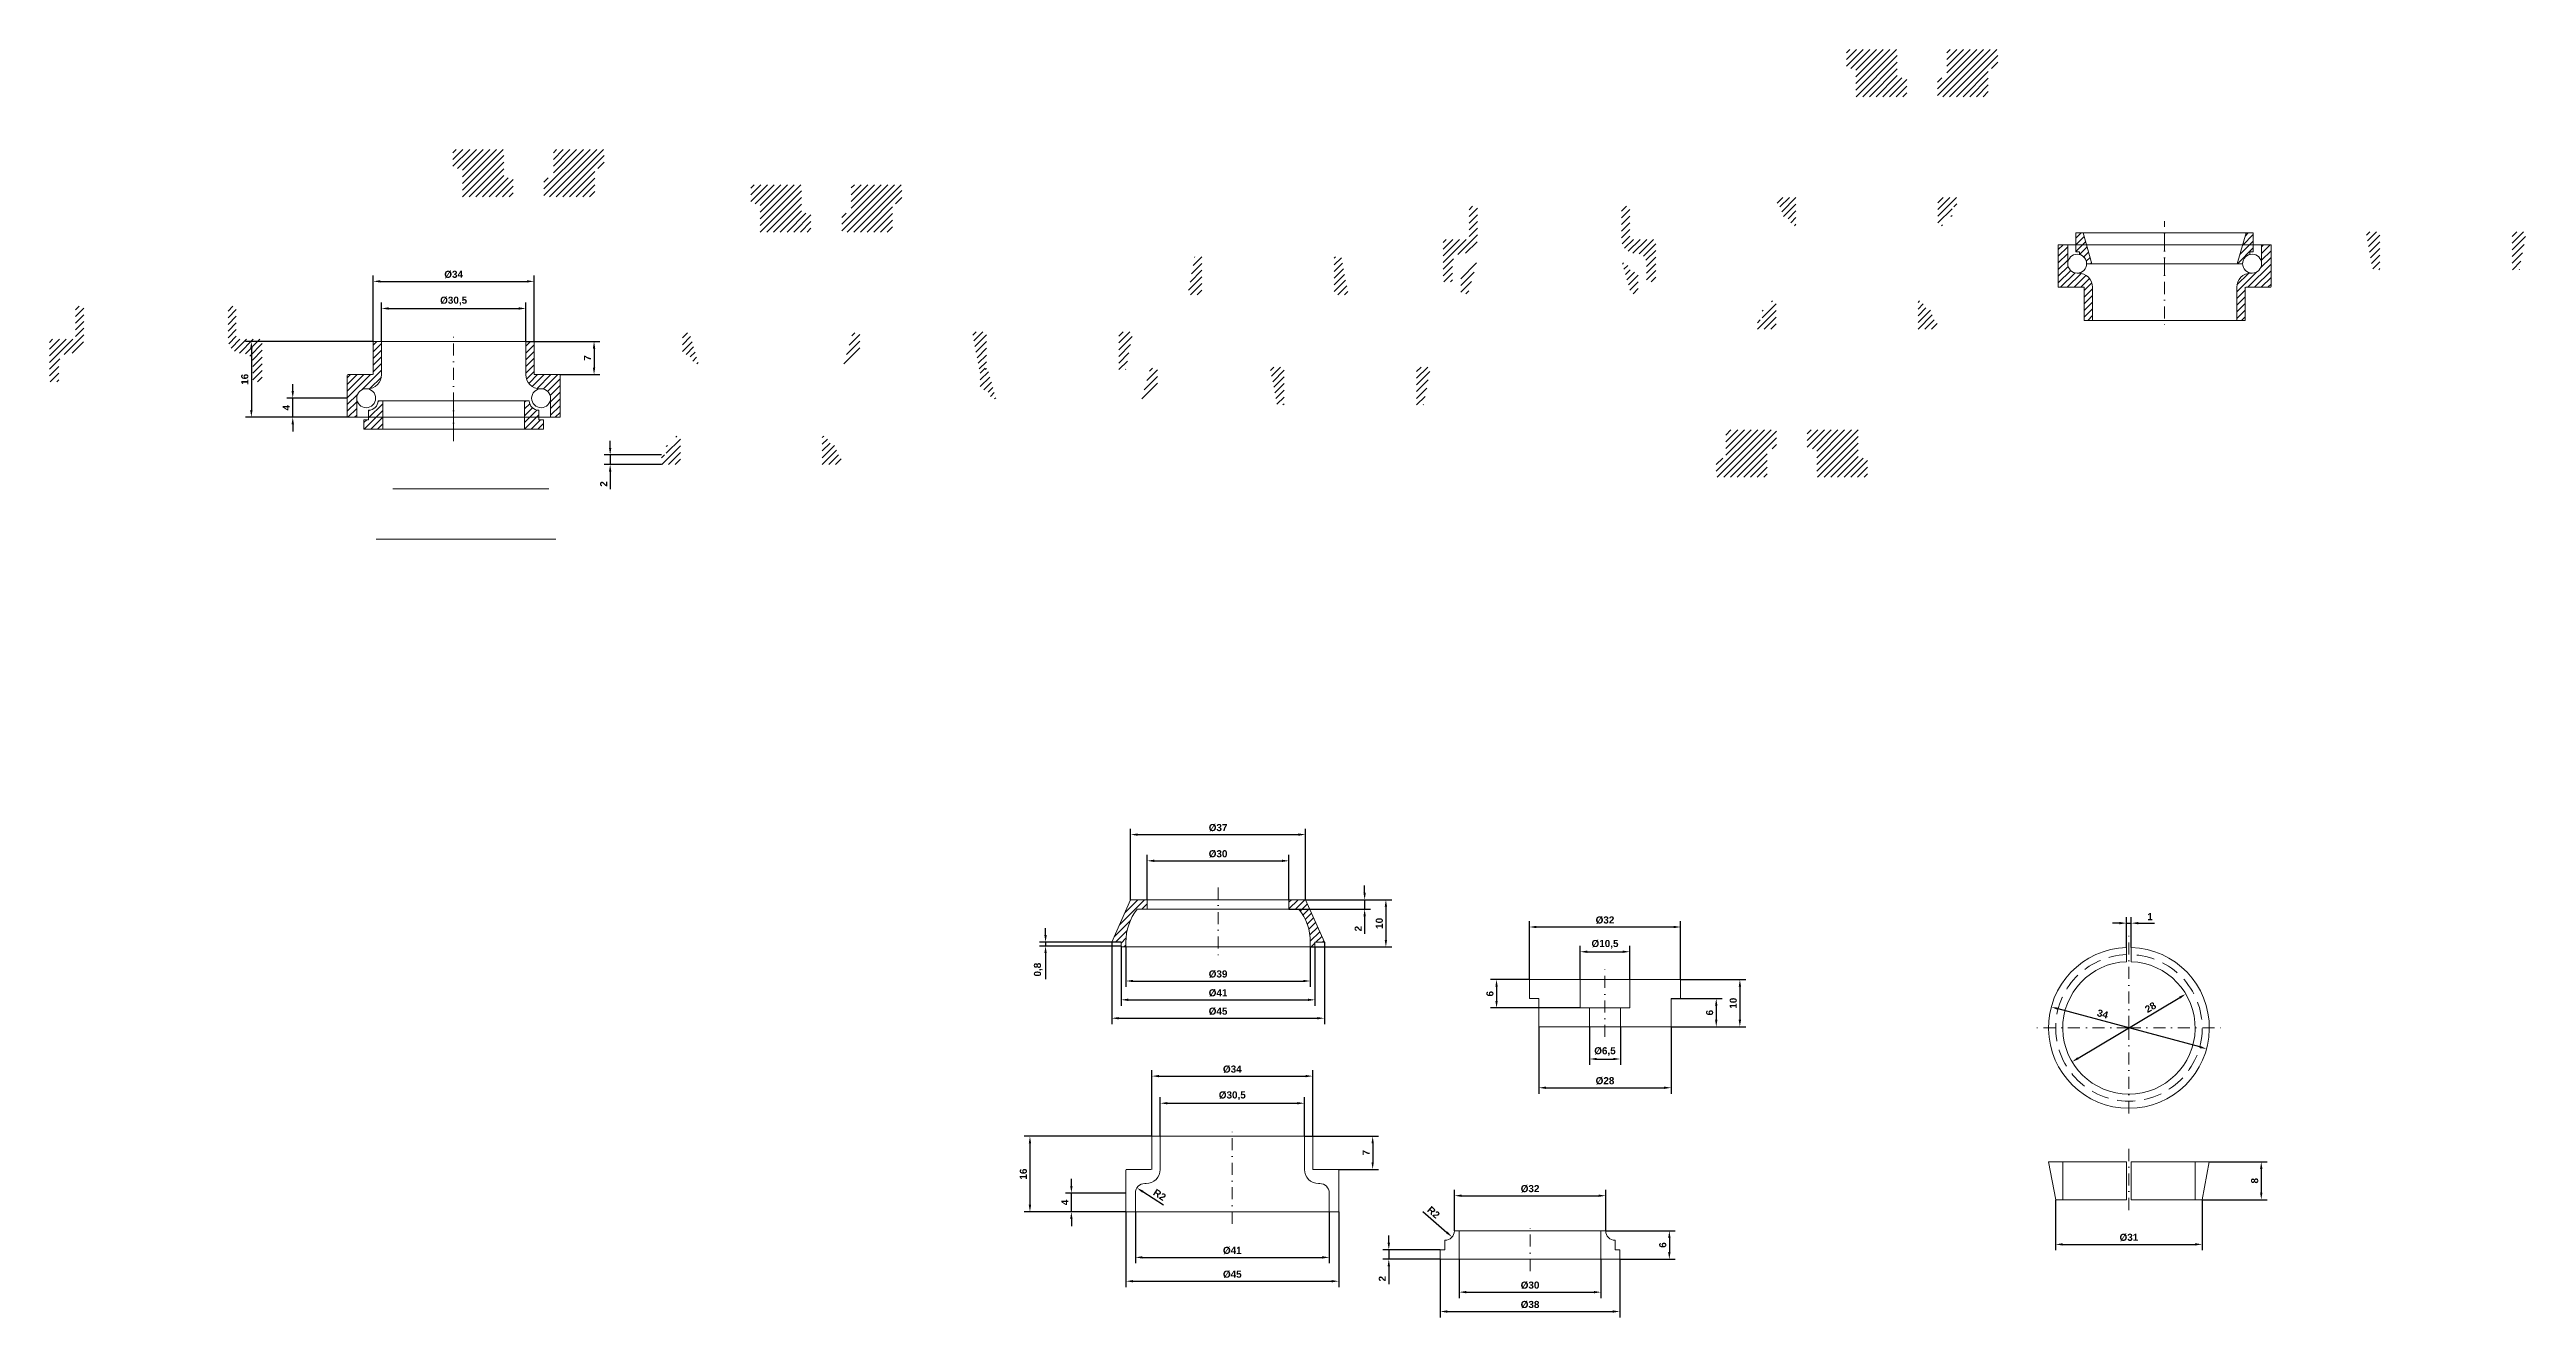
# Model space of a CAD drawing. Header units: millimetres. Extents: x 600 to 2314, y 309 to 897.
# Drawn here: x 600 to 1123, y 599 to 867 of the extents above; entities that cross this region are included whole.
import ezdxf

# ---------------------------------------------------------------- set-up
doc = ezdxf.new("R2010")
doc.units = ezdxf.units.MM
doc.linetypes.add('TRAZO_Y_PUNTO', pattern=[25.4, 12.7, -6.35, 0, -6.35])
doc.linetypes.add('TRAZOS', pattern=[19.05, 12.7, -6.35])
for name, color, linetype, lineweight in [('01_Contornos', 7, 'Continuous', 20), ('02_Ocultas', 4, 'TRAZOS', 20), ('03_Ejes', 1, 'TRAZO_Y_PUNTO', 18), ('04_Cotas', 3, 'Continuous', 18), ('sombreado', 1, 'Continuous', 18)]:
    doc.layers.add(name, color=color, linetype=linetype, lineweight=lineweight)
doc.styles.add('EstiloCota', font='arialbd.ttf', dxfattribs={"height": 1.5})
doc.dimstyles.new('Copia de CotasUNE', dxfattribs={"dimtxt": 1.5, "dimasz": 1.5, "dimexe": 1.25, "dimexo": 0, "dimtad": 1, "dimtxsty": 'EstiloCota', "dimcen": 2.5, "dimclrd": 256, "dimclre": 256, "dimclrt": 256, "dimadec": 0, "dimazin": 0, "dimtfac": 1, "dimtmove": 0, "dimatfit": 0, "dimfxl": 1, "dimarcsym": 0})
doc.dimstyles.new('CotasUNE', dxfattribs={"dimtxt": 1.5, "dimasz": 1.5, "dimexe": 1.25, "dimexo": 0, "dimtad": 1, "dimtxsty": 'EstiloCota', "dimcen": 2.5, "dimclrd": 256, "dimclrt": 256, "dimadec": 0, "dimazin": 0, "dimtfac": 1, "dimtmove": 0, "dimatfit": 3, "dimfxl": 1, "dimarcsym": 0})
doc.dimstyles.new('diam) de CotasUNE', dxfattribs={"dimtxt": 1.5, "dimasz": 1.5, "dimexe": 1.25, "dimexo": 0, "dimtad": 1, "dimtxsty": 'EstiloCota', "dimcen": 2.5, "dimclrd": 256, "dimclrt": 256, "dimadec": 0, "dimazin": 0, "dimtfac": 1, "dimtmove": 0, "dimatfit": 3, "dimfxl": 1, "dimarcsym": 0})

msp = doc.modelspace()

# ---------------------------------------------------------------- blocks, each defined once
blk = doc.blocks.new('*D2')
at = {"layer": '04_Cotas', "color": 0, "lineweight": -2, "ltscale": 0.2, "transparency": 16777216}
for p, q in [((923.33, 670.04), (923.33, 677.17)), ((933.83, 670.04), (933.83, 677.17))]:
    blk.add_line(p, q, dxfattribs=at)
at = {"layer": '04_Cotas', "lineweight": -2, "ltscale": 0.2, "transparency": 16777216}
blk.add_line((924.83, 675.92), (932.33, 675.92), dxfattribs=at)
at = {"layer": '04_Cotas', "ltscale": 0.2, "transparency": 16777216}
for points in [[(924.83, 676.17), (924.83, 675.67), (923.33, 675.92)], [(932.33, 676.17), (932.33, 675.67), (933.83, 675.92)]]:
    blk.add_solid(points, dxfattribs=at)
at = {"layer": 'Defpoints', "color": 0, "ltscale": 0.2}
for p in [(933.83, 675.92), (923.33, 670.04), (933.83, 670.04)]:
    blk.add_point(p, dxfattribs=at)
at = {"layer": '04_Cotas', "ltscale": 0.2, "transparency": 16777216, "insert": (928.58, 677.5), "char_height": 1.5, "attachment_point": 5, "style": 'EstiloCota'}
blk.add_mtext('%%c10,5', dxfattribs=at)
blk = doc.blocks.new('*D3')
at = {"layer": '04_Cotas', "color": 0, "lineweight": -2, "ltscale": 0.2, "transparency": 16777216}
for p, q in [((912.58, 670.04), (912.58, 682.41)), ((944.58, 670.04), (944.58, 682.41))]:
    blk.add_line(p, q, dxfattribs=at)
at = {"layer": '04_Cotas', "lineweight": -2, "ltscale": 0.2, "transparency": 16777216}
blk.add_line((914.08, 681.16), (943.08, 681.16), dxfattribs=at)
at = {"layer": '04_Cotas', "ltscale": 0.2, "transparency": 16777216}
for points in [[(914.08, 681.41), (914.08, 680.91), (912.58, 681.16)], [(943.08, 681.41), (943.08, 680.91), (944.58, 681.16)]]:
    blk.add_solid(points, dxfattribs=at)
at = {"layer": 'Defpoints', "color": 0, "ltscale": 0.2}
for p in [(944.58, 681.16), (912.58, 670.04), (944.58, 670.04)]:
    blk.add_point(p, dxfattribs=at)
at = {"layer": '04_Cotas', "ltscale": 0.2, "transparency": 16777216, "insert": (928.58, 682.61), "char_height": 1.5, "attachment_point": 5, "style": 'EstiloCota'}
blk.add_mtext('%%c32', dxfattribs=at)
blk = doc.blocks.new('*D4')
at = {"layer": '04_Cotas', "color": 0, "lineweight": -2, "ltscale": 0.2, "transparency": 16777216}
for p, q in [((925.33, 660.04), (925.33, 652)), ((931.83, 660.04), (931.83, 652))]:
    blk.add_line(p, q, dxfattribs=at)
at = {"layer": '04_Cotas', "lineweight": -2, "ltscale": 0.2, "transparency": 16777216}
blk.add_line((926.83, 653.25), (930.33, 653.25), dxfattribs=at)
at = {"layer": '04_Cotas', "ltscale": 0.2, "transparency": 16777216}
for points in [[(926.83, 653.5), (926.83, 653), (925.33, 653.25)], [(930.33, 653.5), (930.33, 653), (931.83, 653.25)]]:
    blk.add_solid(points, dxfattribs=at)
at = {"layer": 'Defpoints', "color": 0, "ltscale": 0.2}
for p in [(925.33, 660.04), (931.83, 660.04), (931.83, 653.25)]:
    blk.add_point(p, dxfattribs=at)
at = {"layer": '04_Cotas', "ltscale": 0.2, "transparency": 16777216, "insert": (928.58, 654.83), "char_height": 1.5, "attachment_point": 5, "style": 'EstiloCota'}
blk.add_mtext('%%c6,5', dxfattribs=at)
blk = doc.blocks.new('*D5')
at = {"layer": '04_Cotas', "color": 0, "lineweight": -2, "ltscale": 0.2, "transparency": 16777216}
for p, q in [((914.58, 660.04), (914.58, 645.92)), ((942.58, 660.04), (942.58, 645.92))]:
    blk.add_line(p, q, dxfattribs=at)
at = {"layer": '04_Cotas', "lineweight": -2, "ltscale": 0.2, "transparency": 16777216}
blk.add_line((916.08, 647.17), (941.08, 647.17), dxfattribs=at)
at = {"layer": '04_Cotas', "ltscale": 0.2, "transparency": 16777216}
for points in [[(916.08, 647.42), (916.08, 646.92), (914.58, 647.17)], [(941.08, 647.42), (941.08, 646.92), (942.58, 647.17)]]:
    blk.add_solid(points, dxfattribs=at)
at = {"layer": 'Defpoints', "color": 0, "ltscale": 0.2}
for p in [(914.58, 660.04), (942.58, 660.04), (942.58, 647.17)]:
    blk.add_point(p, dxfattribs=at)
at = {"layer": '04_Cotas', "ltscale": 0.2, "transparency": 16777216, "insert": (928.58, 648.63), "char_height": 1.5, "attachment_point": 5, "style": 'EstiloCota'}
blk.add_mtext('%%c28', dxfattribs=at)
blk = doc.blocks.new('*D6')
at = {"layer": '04_Cotas', "color": 0, "lineweight": -2, "ltscale": 0.2, "transparency": 16777216}
for p, q in [((944.58, 670.04), (958.36, 670.04)), ((942.58, 660.04), (958.36, 660.04))]:
    blk.add_line(p, q, dxfattribs=at)
at = {"layer": '04_Cotas', "lineweight": -2, "ltscale": 0.2, "transparency": 16777216}
blk.add_line((957.11, 668.54), (957.11, 661.54), dxfattribs=at)
at = {"layer": '04_Cotas', "ltscale": 0.2, "transparency": 16777216}
for points in [[(956.86, 668.54), (957.36, 668.54), (957.11, 670.04)], [(956.86, 661.54), (957.36, 661.54), (957.11, 660.04)]]:
    blk.add_solid(points, dxfattribs=at)
at = {"layer": 'Defpoints', "color": 0, "ltscale": 0.2}
for p in [(944.58, 670.04), (942.58, 660.04), (957.11, 660.04)]:
    blk.add_point(p, dxfattribs=at)
at = {"layer": '04_Cotas', "ltscale": 0.2, "transparency": 16777216, "insert": (955.72, 665.04), "char_height": 1.5, "attachment_point": 5, "rotation": 90, "style": 'EstiloCota'}
blk.add_mtext('10', dxfattribs=at)
blk = doc.blocks.new('*D7')
at = {"layer": '04_Cotas', "color": 0, "lineweight": -2, "ltscale": 0.2, "transparency": 16777216}
for p, q in [((942.58, 666.04), (953.36, 666.04)), ((942.58, 660.04), (953.36, 660.04))]:
    blk.add_line(p, q, dxfattribs=at)
at = {"layer": '04_Cotas', "lineweight": -2, "ltscale": 0.2, "transparency": 16777216}
blk.add_line((952.11, 664.54), (952.11, 661.54), dxfattribs=at)
at = {"layer": '04_Cotas', "ltscale": 0.2, "transparency": 16777216}
for points in [[(951.86, 664.54), (952.36, 664.54), (952.11, 666.04)], [(951.86, 661.54), (952.36, 661.54), (952.11, 660.04)]]:
    blk.add_solid(points, dxfattribs=at)
at = {"layer": 'Defpoints', "color": 0, "ltscale": 0.2}
for p in [(942.58, 666.04), (942.58, 660.04), (952.11, 660.04)]:
    blk.add_point(p, dxfattribs=at)
at = {"layer": '04_Cotas', "ltscale": 0.2, "transparency": 16777216, "insert": (950.72, 663.04), "char_height": 1.5, "attachment_point": 5, "rotation": 90, "style": 'EstiloCota'}
blk.add_mtext('6', dxfattribs=at)
blk = doc.blocks.new('*D8')
at = {"layer": '04_Cotas', "color": 0, "lineweight": -2, "ltscale": 0.2, "transparency": 16777216}
for p, q in [((912.58, 670.04), (904.39, 670.04)), ((923.33, 664.04), (904.39, 664.04))]:
    blk.add_line(p, q, dxfattribs=at)
at = {"layer": '04_Cotas', "lineweight": -2, "ltscale": 0.2, "transparency": 16777216}
blk.add_line((905.64, 668.54), (905.64, 665.54), dxfattribs=at)
at = {"layer": '04_Cotas', "ltscale": 0.2, "transparency": 16777216}
for points in [[(905.39, 668.54), (905.89, 668.54), (905.64, 670.04)], [(905.39, 665.54), (905.89, 665.54), (905.64, 664.04)]]:
    blk.add_solid(points, dxfattribs=at)
at = {"layer": 'Defpoints', "color": 0, "ltscale": 0.2}
for p in [(912.58, 670.04), (905.64, 664.04), (923.33, 664.04)]:
    blk.add_point(p, dxfattribs=at)
at = {"layer": '04_Cotas', "ltscale": 0.2, "transparency": 16777216, "insert": (904.25, 667.04), "char_height": 1.5, "attachment_point": 5, "rotation": 90, "style": 'EstiloCota'}
blk.add_mtext('6', dxfattribs=at)
blk = doc.blocks.new('*D9')
at = {"layer": '04_Cotas', "color": 0, "lineweight": -2, "ltscale": 0.2, "transparency": 16777216}
for p, q in [((893.73, 610.92), (893.73, 598.61)), ((931.73, 610.92), (931.73, 598.61))]:
    blk.add_line(p, q, dxfattribs=at)
at = {"layer": '04_Cotas', "lineweight": -2, "ltscale": 0.2, "transparency": 16777216}
blk.add_line((895.23, 599.86), (930.23, 599.86), dxfattribs=at)
at = {"layer": '04_Cotas', "ltscale": 0.2, "transparency": 16777216}
for points in [[(895.23, 600.11), (895.23, 599.61), (893.73, 599.86)], [(930.23, 600.11), (930.23, 599.61), (931.73, 599.86)]]:
    blk.add_solid(points, dxfattribs=at)
at = {"layer": 'Defpoints', "color": 0, "ltscale": 0.2}
for p in [(893.73, 610.92), (931.73, 610.92), (931.73, 599.86)]:
    blk.add_point(p, dxfattribs=at)
at = {"layer": '04_Cotas', "ltscale": 0.2, "transparency": 16777216, "insert": (912.73, 601.32), "char_height": 1.5, "attachment_point": 5, "style": 'EstiloCota'}
blk.add_mtext('%%c38', dxfattribs=at)
blk = doc.blocks.new('*D10')
at = {"layer": '04_Cotas', "color": 0, "lineweight": -2, "ltscale": 0.2, "transparency": 16777216}
for p, q in [((897.73, 610.92), (897.73, 602.71)), ((927.73, 610.92), (927.73, 602.71))]:
    blk.add_line(p, q, dxfattribs=at)
at = {"layer": '04_Cotas', "lineweight": -2, "ltscale": 0.2, "transparency": 16777216}
blk.add_line((899.23, 603.96), (926.23, 603.96), dxfattribs=at)
at = {"layer": '04_Cotas', "ltscale": 0.2, "transparency": 16777216}
for points in [[(899.23, 604.21), (899.23, 603.71), (897.73, 603.96)], [(926.23, 604.21), (926.23, 603.71), (927.73, 603.96)]]:
    blk.add_solid(points, dxfattribs=at)
at = {"layer": 'Defpoints', "color": 0, "ltscale": 0.2}
for p in [(897.73, 610.92), (927.73, 610.92), (927.73, 603.96)]:
    blk.add_point(p, dxfattribs=at)
at = {"layer": '04_Cotas', "ltscale": 0.2, "transparency": 16777216, "insert": (912.73, 605.41), "char_height": 1.5, "attachment_point": 5, "style": 'EstiloCota'}
blk.add_mtext('%%c30', dxfattribs=at)
blk = doc.blocks.new('*D11')
at = {"layer": '04_Cotas', "color": 0, "lineweight": -2, "ltscale": 0.2, "transparency": 16777216}
for p, q in [((896.73, 616.92), (896.73, 625.6)), ((928.73, 616.92), (928.73, 625.6))]:
    blk.add_line(p, q, dxfattribs=at)
at = {"layer": '04_Cotas', "lineweight": -2, "ltscale": 0.2, "transparency": 16777216}
blk.add_line((898.23, 624.35), (927.23, 624.35), dxfattribs=at)
at = {"layer": '04_Cotas', "ltscale": 0.2, "transparency": 16777216}
for points in [[(898.23, 624.6), (898.23, 624.1), (896.73, 624.35)], [(927.23, 624.6), (927.23, 624.1), (928.73, 624.35)]]:
    blk.add_solid(points, dxfattribs=at)
at = {"layer": 'Defpoints', "color": 0, "ltscale": 0.2}
for p in [(928.73, 624.35), (896.73, 616.92), (928.73, 616.92)]:
    blk.add_point(p, dxfattribs=at)
at = {"layer": '04_Cotas', "ltscale": 0.2, "transparency": 16777216, "insert": (912.73, 625.81), "char_height": 1.5, "attachment_point": 5, "style": 'EstiloCota'}
blk.add_mtext('%%c32', dxfattribs=at)
blk = doc.blocks.new('*D12')
at = {"layer": '04_Cotas', "color": 0, "lineweight": -2, "ltscale": 0.2, "transparency": 16777216}
for p, q in [((928.73, 616.92), (943.44, 616.92)), ((931.73, 610.92), (943.44, 610.92))]:
    blk.add_line(p, q, dxfattribs=at)
at = {"layer": '04_Cotas', "lineweight": -2, "ltscale": 0.2, "transparency": 16777216}
blk.add_line((942.19, 615.42), (942.19, 612.42), dxfattribs=at)
at = {"layer": '04_Cotas', "ltscale": 0.2, "transparency": 16777216}
for points in [[(941.94, 615.42), (942.44, 615.42), (942.19, 616.92)], [(941.94, 612.42), (942.44, 612.42), (942.19, 610.92)]]:
    blk.add_solid(points, dxfattribs=at)
at = {"layer": 'Defpoints', "color": 0, "ltscale": 0.2}
for p in [(928.73, 616.92), (931.73, 610.92), (942.19, 610.92)]:
    blk.add_point(p, dxfattribs=at)
at = {"layer": '04_Cotas', "ltscale": 0.2, "transparency": 16777216, "insert": (940.8, 613.92), "char_height": 1.5, "attachment_point": 5, "rotation": 90, "style": 'EstiloCota'}
blk.add_mtext('6', dxfattribs=at)
blk = doc.blocks.new('*D13')
at = {"layer": '04_Cotas', "lineweight": -2, "ltscale": 0.2, "transparency": 16777216}
for p, q in [((882.85, 614.42), (882.85, 615.92)), ((882.85, 612.92), (882.85, 610.92)), ((882.85, 609.42), (882.85, 605.67))]:
    blk.add_line(p, q, dxfattribs=at)
at = {"layer": '04_Cotas', "color": 0, "lineweight": -2, "ltscale": 0.2, "transparency": 16777216}
for p, q in [((893.73, 612.92), (881.6, 612.92)), ((893.73, 610.92), (881.6, 610.92))]:
    blk.add_line(p, q, dxfattribs=at)
at = {"layer": '04_Cotas', "ltscale": 0.2, "transparency": 16777216}
for points in [[(882.6, 614.42), (883.1, 614.42), (882.85, 612.92)], [(882.6, 609.42), (883.1, 609.42), (882.85, 610.92)]]:
    blk.add_solid(points, dxfattribs=at)
at = {"layer": 'Defpoints', "color": 0, "ltscale": 0.2}
for p in [(882.85, 610.92), (893.73, 612.92), (893.73, 610.92)]:
    blk.add_point(p, dxfattribs=at)
at = {"layer": '04_Cotas', "ltscale": 0.2, "transparency": 16777216, "insert": (881.47, 606.8), "char_height": 1.5, "attachment_point": 5, "rotation": 90, "style": 'EstiloCota'}
blk.add_mtext('2', dxfattribs=at)
blk = doc.blocks.new('*D14')
at = {"layer": '04_Cotas', "lineweight": -2, "ltscale": 0.2, "transparency": 16777216}
blk.add_line((890.03, 620.99), (895.1, 616.6), dxfattribs=at)
at = {"layer": '04_Cotas', "ltscale": 0.2, "transparency": 16777216}
blk.add_solid([(895.27, 616.79), (894.94, 616.41), (896.24, 615.62)], dxfattribs=at)
at = {"layer": 'Defpoints', "color": 0, "ltscale": 0.2}
for p in [(894.73, 616.92), (896.24, 615.62)]:
    blk.add_point(p, dxfattribs=at)
at = {"layer": '04_Cotas', "ltscale": 0.2, "transparency": 16777216, "insert": (892.32, 620.83), "char_height": 1.5, "attachment_point": 5, "rotation": 319.1125, "style": 'EstiloCota'}
blk.add_mtext('R2', dxfattribs=at)
blk = doc.blocks.new('*D15')
at = {"layer": '04_Cotas', "color": 0, "lineweight": -2, "ltscale": 0.2, "transparency": 16777216}
for p, q in [((828.24, 686.93), (828.24, 701.94)), ((865.24, 686.93), (865.24, 701.94))]:
    blk.add_line(p, q, dxfattribs=at)
at = {"layer": '04_Cotas', "lineweight": -2, "ltscale": 0.2, "transparency": 16777216}
blk.add_line((829.74, 700.69), (863.74, 700.69), dxfattribs=at)
at = {"layer": '04_Cotas', "ltscale": 0.2, "transparency": 16777216}
for points in [[(829.74, 700.94), (829.74, 700.44), (828.24, 700.69)], [(863.74, 700.94), (863.74, 700.44), (865.24, 700.69)]]:
    blk.add_solid(points, dxfattribs=at)
at = {"layer": 'Defpoints', "color": 0, "ltscale": 0.2}
for p in [(865.24, 700.69), (828.24, 686.93), (865.24, 686.93)]:
    blk.add_point(p, dxfattribs=at)
at = {"layer": '04_Cotas', "ltscale": 0.2, "transparency": 16777216, "insert": (846.74, 702.14), "char_height": 1.5, "attachment_point": 5, "style": 'EstiloCota'}
blk.add_mtext('%%c37', dxfattribs=at)
blk = doc.blocks.new('*D16')
at = {"layer": '04_Cotas', "color": 0, "lineweight": -2, "ltscale": 0.2, "transparency": 16777216}
for p, q in [((831.74, 686.93), (831.74, 696.4)), ((861.74, 686.93), (861.74, 696.4))]:
    blk.add_line(p, q, dxfattribs=at)
at = {"layer": '04_Cotas', "lineweight": -2, "ltscale": 0.2, "transparency": 16777216}
blk.add_line((833.24, 695.15), (860.24, 695.15), dxfattribs=at)
at = {"layer": '04_Cotas', "ltscale": 0.2, "transparency": 16777216}
for points in [[(833.24, 695.4), (833.24, 694.9), (831.74, 695.15)], [(860.24, 695.4), (860.24, 694.9), (861.74, 695.15)]]:
    blk.add_solid(points, dxfattribs=at)
at = {"layer": 'Defpoints', "color": 0, "ltscale": 0.2}
for p in [(861.74, 695.15), (831.74, 686.93), (861.74, 686.93)]:
    blk.add_point(p, dxfattribs=at)
at = {"layer": '04_Cotas', "ltscale": 0.2, "transparency": 16777216, "insert": (846.74, 696.61), "char_height": 1.5, "attachment_point": 5, "style": 'EstiloCota'}
blk.add_mtext('%%c30', dxfattribs=at)
blk = doc.blocks.new('*D17')
at = {"layer": '04_Cotas', "color": 0, "lineweight": -2, "ltscale": 0.2, "transparency": 16777216}
for p, q in [((824.24, 677.93), (824.24, 660.62)), ((869.24, 677.93), (869.24, 660.62))]:
    blk.add_line(p, q, dxfattribs=at)
at = {"layer": '04_Cotas', "lineweight": -2, "ltscale": 0.2, "transparency": 16777216}
blk.add_line((825.74, 661.87), (867.74, 661.87), dxfattribs=at)
at = {"layer": '04_Cotas', "ltscale": 0.2, "transparency": 16777216}
for points in [[(825.74, 662.12), (825.74, 661.62), (824.24, 661.87)], [(867.74, 662.12), (867.74, 661.62), (869.24, 661.87)]]:
    blk.add_solid(points, dxfattribs=at)
at = {"layer": 'Defpoints', "color": 0, "ltscale": 0.2}
for p in [(824.24, 677.93), (869.24, 677.93), (869.24, 661.87)]:
    blk.add_point(p, dxfattribs=at)
at = {"layer": '04_Cotas', "ltscale": 0.2, "transparency": 16777216, "insert": (846.74, 663.33), "char_height": 1.5, "attachment_point": 5, "style": 'EstiloCota'}
blk.add_mtext('%%c45', dxfattribs=at)
blk = doc.blocks.new('*D18')
at = {"layer": '04_Cotas', "color": 0, "lineweight": -2, "ltscale": 0.2, "transparency": 16777216}
for p, q in [((826.24, 677.13), (826.24, 664.51)), ((867.24, 676.93), (867.24, 664.51))]:
    blk.add_line(p, q, dxfattribs=at)
at = {"layer": '04_Cotas', "lineweight": -2, "ltscale": 0.2, "transparency": 16777216}
blk.add_line((827.74, 665.76), (865.74, 665.76), dxfattribs=at)
at = {"layer": '04_Cotas', "ltscale": 0.2, "transparency": 16777216}
for points in [[(827.74, 666.01), (827.74, 665.51), (826.24, 665.76)], [(865.74, 666.01), (865.74, 665.51), (867.24, 665.76)]]:
    blk.add_solid(points, dxfattribs=at)
at = {"layer": 'Defpoints', "color": 0, "ltscale": 0.2}
for p in [(826.24, 677.13), (867.24, 676.93), (867.24, 665.76)]:
    blk.add_point(p, dxfattribs=at)
at = {"layer": '04_Cotas', "ltscale": 0.2, "transparency": 16777216, "insert": (846.74, 667.21), "char_height": 1.5, "attachment_point": 5, "style": 'EstiloCota'}
blk.add_mtext('%%c41', dxfattribs=at)
blk = doc.blocks.new('*D19')
at = {"layer": '04_Cotas', "color": 0, "lineweight": -2, "ltscale": 0.2, "transparency": 16777216}
for p, q in [((827.24, 676.93), (827.24, 668.49)), ((866.24, 676.93), (866.24, 668.49))]:
    blk.add_line(p, q, dxfattribs=at)
at = {"layer": '04_Cotas', "lineweight": -2, "ltscale": 0.2, "transparency": 16777216}
blk.add_line((828.74, 669.74), (864.74, 669.74), dxfattribs=at)
at = {"layer": '04_Cotas', "ltscale": 0.2, "transparency": 16777216}
for points in [[(828.74, 669.99), (828.74, 669.49), (827.24, 669.74)], [(864.74, 669.99), (864.74, 669.49), (866.24, 669.74)]]:
    blk.add_solid(points, dxfattribs=at)
at = {"layer": 'Defpoints', "color": 0, "ltscale": 0.2}
for p in [(827.24, 676.93), (866.24, 676.93), (866.24, 669.74)]:
    blk.add_point(p, dxfattribs=at)
at = {"layer": '04_Cotas', "ltscale": 0.2, "transparency": 16777216, "insert": (846.74, 671.19), "char_height": 1.5, "attachment_point": 5, "style": 'EstiloCota'}
blk.add_mtext('%%c39', dxfattribs=at)
blk = doc.blocks.new('*D20')
at = {"layer": '04_Cotas', "color": 0, "lineweight": -2, "ltscale": 0.2, "transparency": 16777216}
for p, q in [((865.24, 686.93), (883.49, 686.93)), ((866.24, 676.93), (883.49, 676.93))]:
    blk.add_line(p, q, dxfattribs=at)
at = {"layer": '04_Cotas', "lineweight": -2, "ltscale": 0.2, "transparency": 16777216}
blk.add_line((882.24, 685.43), (882.24, 678.43), dxfattribs=at)
at = {"layer": '04_Cotas', "ltscale": 0.2, "transparency": 16777216}
for points in [[(881.99, 685.43), (882.49, 685.43), (882.24, 686.93)], [(881.99, 678.43), (882.49, 678.43), (882.24, 676.93)]]:
    blk.add_solid(points, dxfattribs=at)
at = {"layer": 'Defpoints', "color": 0, "ltscale": 0.2}
for p in [(865.24, 686.93), (866.24, 676.93), (882.24, 676.93)]:
    blk.add_point(p, dxfattribs=at)
at = {"layer": '04_Cotas', "ltscale": 0.2, "transparency": 16777216, "insert": (880.85, 681.93), "char_height": 1.5, "attachment_point": 5, "rotation": 90, "style": 'EstiloCota'}
blk.add_mtext('10', dxfattribs=at)
blk = doc.blocks.new('*D21')
at = {"layer": '04_Cotas', "color": 0, "lineweight": -2, "ltscale": 0.2, "transparency": 16777216}
for p, q in [((865.24, 686.93), (878.99, 686.93)), ((861.74, 684.93), (878.99, 684.93))]:
    blk.add_line(p, q, dxfattribs=at)
at = {"layer": '04_Cotas', "lineweight": -2, "ltscale": 0.2, "transparency": 16777216}
for p, q in [((877.74, 688.43), (877.74, 689.93)), ((877.74, 686.93), (877.74, 684.93)), ((877.74, 683.43), (877.74, 679.68))]:
    blk.add_line(p, q, dxfattribs=at)
at = {"layer": '04_Cotas', "ltscale": 0.2, "transparency": 16777216}
for points in [[(877.49, 688.43), (877.99, 688.43), (877.74, 686.93)], [(877.49, 683.43), (877.99, 683.43), (877.74, 684.93)]]:
    blk.add_solid(points, dxfattribs=at)
at = {"layer": 'Defpoints', "color": 0, "ltscale": 0.2}
for p in [(865.24, 686.93), (861.74, 684.93), (877.74, 684.93)]:
    blk.add_point(p, dxfattribs=at)
at = {"layer": '04_Cotas', "ltscale": 0.2, "transparency": 16777216, "insert": (876.37, 680.81), "char_height": 1.5, "attachment_point": 5, "rotation": 90, "style": 'EstiloCota'}
blk.add_mtext('2', dxfattribs=at)
blk = doc.blocks.new('*D22')
at = {"layer": '04_Cotas', "color": 0, "lineweight": -2, "ltscale": 0.2, "transparency": 16777216}
for p, q in [((826.24, 677.93), (809, 677.93)), ((826.24, 677.13), (809, 677.13))]:
    blk.add_line(p, q, dxfattribs=at)
at = {"layer": '04_Cotas', "lineweight": -2, "ltscale": 0.2, "transparency": 16777216}
for p, q in [((810.25, 679.43), (810.25, 680.93)), ((810.25, 677.93), (810.25, 677.13)), ((810.25, 675.63), (810.25, 670.15))]:
    blk.add_line(p, q, dxfattribs=at)
at = {"layer": '04_Cotas', "ltscale": 0.2, "transparency": 16777216}
for points in [[(810, 679.43), (810.5, 679.43), (810.25, 677.93)], [(810, 675.63), (810.5, 675.63), (810.25, 677.13)]]:
    blk.add_solid(points, dxfattribs=at)
at = {"layer": 'Defpoints', "color": 0, "ltscale": 0.2}
for p in [(810.25, 677.13), (826.24, 677.93), (826.24, 677.13)]:
    blk.add_point(p, dxfattribs=at)
at = {"layer": '04_Cotas', "ltscale": 0.2, "transparency": 16777216, "insert": (808.7, 672.14), "char_height": 1.5, "attachment_point": 5, "rotation": 90, "style": 'EstiloCota'}
blk.add_mtext('0,8', dxfattribs=at)
blk = doc.blocks.new('*D30')
at = {"layer": '04_Cotas', "lineweight": -2, "ltscale": 0.2, "transparency": 16777216}
for p, q in [((1037.4, 681.97), (1035.9, 681.97)), ((1038.9, 681.97), (1039.9, 681.97)), ((1041.4, 681.97), (1044.81, 681.97))]:
    blk.add_line(p, q, dxfattribs=at)
at = {"layer": '04_Cotas', "color": 0, "lineweight": -2, "ltscale": 0.2, "transparency": 16777216}
for p, q in [((1038.9, 676.82), (1038.9, 683.22)), ((1039.9, 676.82), (1039.9, 683.22))]:
    blk.add_line(p, q, dxfattribs=at)
at = {"layer": '04_Cotas', "ltscale": 0.2, "transparency": 16777216}
for points in [[(1037.4, 682.22), (1037.4, 681.72), (1038.9, 681.97)], [(1041.4, 682.22), (1041.4, 681.72), (1039.9, 681.97)]]:
    blk.add_solid(points, dxfattribs=at)
at = {"layer": 'Defpoints', "color": 0, "ltscale": 0.2}
for p in [(1039.9, 681.97), (1038.9, 676.82), (1039.9, 676.82)]:
    blk.add_point(p, dxfattribs=at)
at = {"layer": '04_Cotas', "ltscale": 0.2, "transparency": 16777216, "insert": (1043.86, 683.35), "char_height": 1.5, "attachment_point": 5, "style": 'EstiloCota'}
blk.add_mtext('1', dxfattribs=at)
blk = doc.blocks.new('*D31')
at = {"layer": '04_Cotas', "color": 0, "lineweight": -2, "ltscale": 0.2, "transparency": 16777216}
for p, q in [((1056.4, 631.51), (1068.64, 631.51)), ((1054.9, 623.51), (1068.64, 623.51))]:
    blk.add_line(p, q, dxfattribs=at)
at = {"layer": '04_Cotas', "lineweight": -2, "ltscale": 0.2, "transparency": 16777216}
blk.add_line((1067.39, 630.01), (1067.39, 625.01), dxfattribs=at)
at = {"layer": '04_Cotas', "ltscale": 0.2, "transparency": 16777216}
for points in [[(1067.14, 630.01), (1067.64, 630.01), (1067.39, 631.51)], [(1067.14, 625.01), (1067.64, 625.01), (1067.39, 623.51)]]:
    blk.add_solid(points, dxfattribs=at)
at = {"layer": 'Defpoints', "color": 0, "ltscale": 0.2}
for p in [(1056.4, 631.51), (1054.9, 623.51), (1067.39, 623.51)]:
    blk.add_point(p, dxfattribs=at)
at = {"layer": '04_Cotas', "ltscale": 0.2, "transparency": 16777216, "insert": (1066, 627.51), "char_height": 1.5, "attachment_point": 5, "rotation": 90, "style": 'EstiloCota'}
blk.add_mtext('8', dxfattribs=at)
blk = doc.blocks.new('*D32')
at = {"layer": '04_Cotas', "lineweight": -2, "ltscale": 0.2, "transparency": 16777216}
blk.add_line((1028.67, 653.43), (1050.14, 666.23), dxfattribs=at)
at = {"layer": '04_Cotas', "ltscale": 0.2, "transparency": 16777216}
for points in [[(1050.01, 666.44), (1050.27, 666.01), (1051.43, 666.99)], [(1028.54, 653.64), (1028.79, 653.21), (1027.38, 652.66)]]:
    blk.add_solid(points, dxfattribs=at)
at = {"layer": 'Defpoints', "color": 0, "ltscale": 0.2}
for p in [(1051.43, 666.99), (1027.38, 652.66)]:
    blk.add_point(p, dxfattribs=at)
at = {"layer": '04_Cotas', "ltscale": 0.2, "transparency": 16777216, "insert": (1043.97, 664.17), "char_height": 1.5, "attachment_point": 5, "rotation": 30.7968, "style": 'EstiloCota'}
blk.add_mtext('28', dxfattribs=at)
blk = doc.blocks.new('*D33')
at = {"layer": '04_Cotas', "lineweight": -2, "ltscale": 0.2, "transparency": 16777216}
blk.add_line((1054.37, 655.79), (1024.44, 663.86), dxfattribs=at)
at = {"layer": '04_Cotas', "ltscale": 0.2, "transparency": 16777216}
for points in [[(1024.5, 664.1), (1024.37, 663.62), (1022.99, 664.25)], [(1054.44, 656.04), (1054.31, 655.55), (1055.82, 655.4)]]:
    blk.add_solid(points, dxfattribs=at)
at = {"layer": 'Defpoints', "color": 0, "ltscale": 0.2}
for p in [(1022.99, 664.25), (1055.82, 655.4)]:
    blk.add_point(p, dxfattribs=at)
at = {"layer": '04_Cotas', "ltscale": 0.2, "transparency": 16777216, "insert": (1033.84, 662.76), "char_height": 1.5, "attachment_point": 5, "rotation": 344.9256, "style": 'EstiloCota'}
blk.add_mtext('34', dxfattribs=at)
blk = doc.blocks.new('*D34')
at = {"layer": '04_Cotas', "color": 0, "lineweight": -2, "ltscale": 0.2, "transparency": 16777216}
for p, q in [((1023.9, 623.51), (1023.9, 612.81)), ((1054.9, 623.51), (1054.9, 612.81))]:
    blk.add_line(p, q, dxfattribs=at)
at = {"layer": '04_Cotas', "lineweight": -2, "ltscale": 0.2, "transparency": 16777216}
blk.add_line((1025.4, 614.06), (1053.4, 614.06), dxfattribs=at)
at = {"layer": '04_Cotas', "ltscale": 0.2, "transparency": 16777216}
for points in [[(1025.4, 614.31), (1025.4, 613.81), (1023.9, 614.06)], [(1053.4, 614.31), (1053.4, 613.81), (1054.9, 614.06)]]:
    blk.add_solid(points, dxfattribs=at)
at = {"layer": 'Defpoints', "color": 0, "ltscale": 0.2}
for p in [(1023.9, 623.51), (1054.9, 623.51), (1054.9, 614.06)]:
    blk.add_point(p, dxfattribs=at)
at = {"layer": '04_Cotas', "ltscale": 0.2, "transparency": 16777216, "insert": (1039.4, 615.52), "char_height": 1.5, "attachment_point": 5, "style": 'EstiloCota'}
blk.add_mtext('%%c31', dxfattribs=at)
blk = doc.blocks.new('*D35')
at = {"layer": '04_Cotas', "color": 0, "lineweight": -2, "ltscale": 0.2, "transparency": 16777216}
for p, q in [((827.25, 620.92), (827.25, 605.02)), ((872.25, 620.92), (872.25, 605.02))]:
    blk.add_line(p, q, dxfattribs=at)
at = {"layer": '04_Cotas', "lineweight": -2, "ltscale": 0.2, "transparency": 16777216}
blk.add_line((828.75, 606.27), (870.75, 606.27), dxfattribs=at)
at = {"layer": '04_Cotas', "ltscale": 0.2, "transparency": 16777216}
for points in [[(828.75, 606.52), (828.75, 606.02), (827.25, 606.27)], [(870.75, 606.52), (870.75, 606.02), (872.25, 606.27)]]:
    blk.add_solid(points, dxfattribs=at)
at = {"layer": 'Defpoints', "color": 0, "ltscale": 0.2}
for p in [(827.25, 620.92), (872.25, 620.92), (872.25, 606.27)]:
    blk.add_point(p, dxfattribs=at)
at = {"layer": '04_Cotas', "ltscale": 0.2, "transparency": 16777216, "insert": (849.75, 607.72), "char_height": 1.5, "attachment_point": 5, "style": 'EstiloCota'}
blk.add_mtext('%%c45', dxfattribs=at)
blk = doc.blocks.new('*D36')
at = {"layer": '04_Cotas', "color": 0, "lineweight": -2, "ltscale": 0.2, "transparency": 16777216}
for p, q in [((829.25, 620.92), (829.25, 610.06)), ((870.25, 620.92), (870.25, 610.06))]:
    blk.add_line(p, q, dxfattribs=at)
at = {"layer": '04_Cotas', "lineweight": -2, "ltscale": 0.2, "transparency": 16777216}
blk.add_line((830.75, 611.31), (868.75, 611.31), dxfattribs=at)
at = {"layer": '04_Cotas', "ltscale": 0.2, "transparency": 16777216}
for points in [[(830.75, 611.56), (830.75, 611.06), (829.25, 611.31)], [(868.75, 611.56), (868.75, 611.06), (870.25, 611.31)]]:
    blk.add_solid(points, dxfattribs=at)
at = {"layer": 'Defpoints', "color": 0, "ltscale": 0.2}
for p in [(829.25, 620.92), (870.25, 620.92), (870.25, 611.31)]:
    blk.add_point(p, dxfattribs=at)
at = {"layer": '04_Cotas', "ltscale": 0.2, "transparency": 16777216, "insert": (849.75, 612.76), "char_height": 1.5, "attachment_point": 5, "style": 'EstiloCota'}
blk.add_mtext('%%c41', dxfattribs=at)
blk = doc.blocks.new('*D37')
at = {"layer": '04_Cotas', "color": 0, "lineweight": -2, "ltscale": 0.2, "transparency": 16777216}
for p, q in [((832.75, 636.92), (832.75, 650.88)), ((866.75, 636.92), (866.75, 650.88))]:
    blk.add_line(p, q, dxfattribs=at)
at = {"layer": '04_Cotas', "lineweight": -2, "ltscale": 0.2, "transparency": 16777216}
blk.add_line((834.25, 649.63), (865.25, 649.63), dxfattribs=at)
at = {"layer": '04_Cotas', "ltscale": 0.2, "transparency": 16777216}
for points in [[(834.25, 649.88), (834.25, 649.38), (832.75, 649.63)], [(865.25, 649.88), (865.25, 649.38), (866.75, 649.63)]]:
    blk.add_solid(points, dxfattribs=at)
at = {"layer": 'Defpoints', "color": 0, "ltscale": 0.2}
for p in [(866.75, 649.63), (832.75, 636.92), (866.75, 636.92)]:
    blk.add_point(p, dxfattribs=at)
at = {"layer": '04_Cotas', "ltscale": 0.2, "transparency": 16777216, "insert": (849.75, 651.08), "char_height": 1.5, "attachment_point": 5, "style": 'EstiloCota'}
blk.add_mtext('%%c34', dxfattribs=at)
blk = doc.blocks.new('*D38')
at = {"layer": '04_Cotas', "color": 0, "lineweight": -2, "ltscale": 0.2, "transparency": 16777216}
for p, q in [((834.5, 636.92), (834.5, 645.15)), ((865, 636.92), (865, 645.15))]:
    blk.add_line(p, q, dxfattribs=at)
at = {"layer": '04_Cotas', "lineweight": -2, "ltscale": 0.2, "transparency": 16777216}
blk.add_line((836, 643.9), (863.5, 643.9), dxfattribs=at)
at = {"layer": '04_Cotas', "ltscale": 0.2, "transparency": 16777216}
for points in [[(836, 644.15), (836, 643.65), (834.5, 643.9)], [(863.5, 644.15), (863.5, 643.65), (865, 643.9)]]:
    blk.add_solid(points, dxfattribs=at)
at = {"layer": 'Defpoints', "color": 0, "ltscale": 0.2}
for p in [(865, 643.9), (834.5, 636.92), (865, 636.92)]:
    blk.add_point(p, dxfattribs=at)
at = {"layer": '04_Cotas', "ltscale": 0.2, "transparency": 16777216, "insert": (849.75, 645.48), "char_height": 1.5, "attachment_point": 5, "style": 'EstiloCota'}
blk.add_mtext('%%c30,5', dxfattribs=at)
blk = doc.blocks.new('*D39')
at = {"layer": '04_Cotas', "color": 0, "lineweight": -2, "ltscale": 0.2, "transparency": 16777216}
for p, q in [((832.75, 636.92), (805.7, 636.92)), ((827.25, 620.92), (805.7, 620.92))]:
    blk.add_line(p, q, dxfattribs=at)
at = {"layer": '04_Cotas', "lineweight": -2, "ltscale": 0.2, "transparency": 16777216}
blk.add_line((806.95, 635.42), (806.95, 622.42), dxfattribs=at)
at = {"layer": '04_Cotas', "ltscale": 0.2, "transparency": 16777216}
for points in [[(806.7, 635.42), (807.2, 635.42), (806.95, 636.92)], [(806.7, 622.42), (807.2, 622.42), (806.95, 620.92)]]:
    blk.add_solid(points, dxfattribs=at)
at = {"layer": 'Defpoints', "color": 0, "ltscale": 0.2}
for p in [(832.75, 636.92), (806.95, 620.92), (827.25, 620.92)]:
    blk.add_point(p, dxfattribs=at)
at = {"layer": '04_Cotas', "ltscale": 0.2, "transparency": 16777216, "insert": (805.56, 628.92), "char_height": 1.5, "attachment_point": 5, "rotation": 90, "style": 'EstiloCota'}
blk.add_mtext('16', dxfattribs=at)
blk = doc.blocks.new('*D40')
at = {"layer": '04_Cotas', "lineweight": -2, "ltscale": 0.2, "transparency": 16777216}
blk.add_line((835.17, 622.38), (830.83, 625.19), dxfattribs=at)
at = {"layer": '04_Cotas', "ltscale": 0.2, "transparency": 16777216}
blk.add_solid([(830.96, 625.4), (830.69, 624.98), (829.57, 626)], dxfattribs=at)
at = {"layer": 'Defpoints', "color": 0, "ltscale": 0.2}
for p in [(829.57, 626), (831.25, 624.92)]:
    blk.add_point(p, dxfattribs=at)
at = {"layer": '04_Cotas', "ltscale": 0.2, "transparency": 16777216, "insert": (834.38, 624.54), "char_height": 1.5, "attachment_point": 5, "rotation": 327.1043, "style": 'EstiloCota'}
blk.add_mtext('R2', dxfattribs=at)
blk = doc.blocks.new('*D41')
at = {"layer": '04_Cotas', "color": 0, "lineweight": -2, "ltscale": 0.2, "transparency": 16777216}
for p, q in [((827.25, 624.92), (814.46, 624.92)), ((827.25, 620.92), (814.46, 620.92))]:
    blk.add_line(p, q, dxfattribs=at)
at = {"layer": '04_Cotas', "lineweight": -2, "ltscale": 0.2, "transparency": 16777216}
for p, q in [((815.71, 626.42), (815.71, 627.92)), ((815.71, 620.92), (815.71, 624.92)), ((815.71, 619.42), (815.71, 617.92))]:
    blk.add_line(p, q, dxfattribs=at)
at = {"layer": '04_Cotas', "ltscale": 0.2, "transparency": 16777216}
for points in [[(815.46, 626.42), (815.96, 626.42), (815.71, 624.92)], [(815.46, 619.42), (815.96, 619.42), (815.71, 620.92)]]:
    blk.add_solid(points, dxfattribs=at)
at = {"layer": 'Defpoints', "color": 0, "ltscale": 0.2}
for p in [(815.71, 624.92), (827.25, 624.92), (827.25, 620.92)]:
    blk.add_point(p, dxfattribs=at)
at = {"layer": '04_Cotas', "ltscale": 0.2, "transparency": 16777216, "insert": (814.34, 622.92), "char_height": 1.5, "attachment_point": 5, "rotation": 90, "style": 'EstiloCota'}
blk.add_mtext('4', dxfattribs=at)
blk = doc.blocks.new('*D42')
at = {"layer": '04_Cotas', "color": 0, "lineweight": -2, "ltscale": 0.2, "transparency": 16777216}
for p, q in [((865, 636.92), (880.69, 636.92)), ((872.25, 629.92), (880.69, 629.92))]:
    blk.add_line(p, q, dxfattribs=at)
at = {"layer": '04_Cotas', "lineweight": -2, "ltscale": 0.2, "transparency": 16777216}
blk.add_line((879.44, 635.42), (879.44, 631.42), dxfattribs=at)
at = {"layer": '04_Cotas', "ltscale": 0.2, "transparency": 16777216}
for points in [[(879.19, 635.42), (879.69, 635.42), (879.44, 636.92)], [(879.19, 631.42), (879.69, 631.42), (879.44, 629.92)]]:
    blk.add_solid(points, dxfattribs=at)
at = {"layer": 'Defpoints', "color": 0, "ltscale": 0.2}
for p in [(865, 636.92), (872.25, 629.92), (879.44, 629.92)]:
    blk.add_point(p, dxfattribs=at)
at = {"layer": '04_Cotas', "ltscale": 0.2, "transparency": 16777216, "insert": (878.07, 633.42), "char_height": 1.5, "attachment_point": 5, "rotation": 90, "style": 'EstiloCota'}
blk.add_mtext('7', dxfattribs=at)
blk = doc.blocks.new('*D111')
at = {"layer": '04_Cotas', "color": 0, "lineweight": -2, "ltscale": 0.2, "transparency": 16777216}
for p, q in [((729.03, 780.95), (716.91, 780.95)), ((729.03, 778.95), (716.91, 778.95))]:
    blk.add_line(p, q, dxfattribs=at)
at = {"layer": '04_Cotas', "lineweight": -2, "ltscale": 0.2, "transparency": 16777216}
for p, q in [((718.16, 782.45), (718.16, 783.95)), ((718.16, 780.95), (718.16, 778.95)), ((718.16, 777.45), (718.16, 773.69))]:
    blk.add_line(p, q, dxfattribs=at)
at = {"layer": '04_Cotas', "ltscale": 0.2, "transparency": 16777216}
for points in [[(717.91, 782.45), (718.41, 782.45), (718.16, 780.95)], [(717.91, 777.45), (718.41, 777.45), (718.16, 778.95)]]:
    blk.add_solid(points, dxfattribs=at)
at = {"layer": 'Defpoints', "color": 0, "ltscale": 0.2}
for p in [(729.03, 780.95), (718.16, 778.95), (729.03, 778.95)]:
    blk.add_point(p, dxfattribs=at)
at = {"layer": '04_Cotas', "ltscale": 0.2, "transparency": 16777216, "insert": (716.78, 774.82), "char_height": 1.5, "attachment_point": 5, "rotation": 90, "style": 'EstiloCota'}
blk.add_mtext('2', dxfattribs=at)
blk = doc.blocks.new('*D114')
at = {"layer": '04_Cotas', "color": 0, "lineweight": -2, "ltscale": 0.2, "transparency": 16777216}
for p, q in [((668.05, 804.94), (668.05, 818.9)), ((702.05, 804.94), (702.05, 818.9))]:
    blk.add_line(p, q, dxfattribs=at)
at = {"layer": '04_Cotas', "lineweight": -2, "ltscale": 0.2, "transparency": 16777216}
blk.add_line((669.55, 817.65), (700.55, 817.65), dxfattribs=at)
at = {"layer": '04_Cotas', "ltscale": 0.2, "transparency": 16777216}
for points in [[(669.55, 817.9), (669.55, 817.4), (668.05, 817.65)], [(700.55, 817.9), (700.55, 817.4), (702.05, 817.65)]]:
    blk.add_solid(points, dxfattribs=at)
at = {"layer": 'Defpoints', "color": 0, "ltscale": 0.2}
for p in [(702.05, 817.65), (668.05, 804.94), (702.05, 804.94)]:
    blk.add_point(p, dxfattribs=at)
at = {"layer": '04_Cotas', "ltscale": 0.2, "transparency": 16777216, "insert": (685.05, 819.11), "char_height": 1.5, "attachment_point": 5, "style": 'EstiloCota'}
blk.add_mtext('%%c34', dxfattribs=at)
blk = doc.blocks.new('*D115')
at = {"layer": '04_Cotas', "color": 0, "lineweight": -2, "ltscale": 0.2, "transparency": 16777216}
for p, q in [((669.8, 804.94), (669.8, 813.17)), ((700.3, 804.94), (700.3, 813.17))]:
    blk.add_line(p, q, dxfattribs=at)
at = {"layer": '04_Cotas', "lineweight": -2, "ltscale": 0.2, "transparency": 16777216}
blk.add_line((671.3, 811.92), (698.8, 811.92), dxfattribs=at)
at = {"layer": '04_Cotas', "ltscale": 0.2, "transparency": 16777216}
for points in [[(671.3, 812.17), (671.3, 811.67), (669.8, 811.92)], [(698.8, 812.17), (698.8, 811.67), (700.3, 811.92)]]:
    blk.add_solid(points, dxfattribs=at)
at = {"layer": 'Defpoints', "color": 0, "ltscale": 0.2}
for p in [(700.3, 811.92), (669.8, 804.94), (700.3, 804.94)]:
    blk.add_point(p, dxfattribs=at)
at = {"layer": '04_Cotas', "ltscale": 0.2, "transparency": 16777216, "insert": (685.05, 813.5), "char_height": 1.5, "attachment_point": 5, "style": 'EstiloCota'}
blk.add_mtext('%%c30,5', dxfattribs=at)
blk = doc.blocks.new('*D116')
at = {"layer": '04_Cotas', "color": 0, "lineweight": -2, "ltscale": 0.2, "transparency": 16777216}
for p, q in [((668.05, 804.94), (641.01, 804.94)), ((662.55, 788.94), (641.01, 788.94))]:
    blk.add_line(p, q, dxfattribs=at)
at = {"layer": '04_Cotas', "lineweight": -2, "ltscale": 0.2, "transparency": 16777216}
blk.add_line((642.26, 803.44), (642.26, 790.44), dxfattribs=at)
at = {"layer": '04_Cotas', "ltscale": 0.2, "transparency": 16777216}
for points in [[(642.01, 803.44), (642.51, 803.44), (642.26, 804.94)], [(642.01, 790.44), (642.51, 790.44), (642.26, 788.94)]]:
    blk.add_solid(points, dxfattribs=at)
at = {"layer": 'Defpoints', "color": 0, "ltscale": 0.2}
for p in [(668.05, 804.94), (642.26, 788.94), (662.55, 788.94)]:
    blk.add_point(p, dxfattribs=at)
at = {"layer": '04_Cotas', "ltscale": 0.2, "transparency": 16777216, "insert": (640.87, 796.94), "char_height": 1.5, "attachment_point": 5, "rotation": 90, "style": 'EstiloCota'}
blk.add_mtext('16', dxfattribs=at)
blk = doc.blocks.new('*D118')
at = {"layer": '04_Cotas', "color": 0, "lineweight": -2, "ltscale": 0.2, "transparency": 16777216}
for p, q in [((662.55, 792.94), (649.77, 792.94)), ((662.55, 788.94), (649.77, 788.94))]:
    blk.add_line(p, q, dxfattribs=at)
at = {"layer": '04_Cotas', "lineweight": -2, "ltscale": 0.2, "transparency": 16777216}
for p, q in [((651.02, 794.44), (651.02, 795.94)), ((651.02, 788.94), (651.02, 792.94)), ((651.02, 787.44), (651.02, 785.94))]:
    blk.add_line(p, q, dxfattribs=at)
at = {"layer": '04_Cotas', "ltscale": 0.2, "transparency": 16777216}
for points in [[(650.77, 794.44), (651.27, 794.44), (651.02, 792.94)], [(650.77, 787.44), (651.27, 787.44), (651.02, 788.94)]]:
    blk.add_solid(points, dxfattribs=at)
at = {"layer": 'Defpoints', "color": 0, "ltscale": 0.2}
for p in [(651.02, 792.94), (662.55, 792.94), (662.55, 788.94)]:
    blk.add_point(p, dxfattribs=at)
at = {"layer": '04_Cotas', "ltscale": 0.2, "transparency": 16777216, "insert": (649.64, 790.94), "char_height": 1.5, "attachment_point": 5, "rotation": 90, "style": 'EstiloCota'}
blk.add_mtext('4', dxfattribs=at)
blk = doc.blocks.new('*D119')
at = {"layer": '04_Cotas', "color": 0, "lineweight": -2, "ltscale": 0.2, "transparency": 16777216}
for p, q in [((700.3, 804.94), (716, 804.94)), ((707.55, 797.94), (716, 797.94))]:
    blk.add_line(p, q, dxfattribs=at)
at = {"layer": '04_Cotas', "lineweight": -2, "ltscale": 0.2, "transparency": 16777216}
blk.add_line((714.75, 803.44), (714.75, 799.44), dxfattribs=at)
at = {"layer": '04_Cotas', "ltscale": 0.2, "transparency": 16777216}
for points in [[(714.5, 803.44), (715, 803.44), (714.75, 804.94)], [(714.5, 799.44), (715, 799.44), (714.75, 797.94)]]:
    blk.add_solid(points, dxfattribs=at)
at = {"layer": 'Defpoints', "color": 0, "ltscale": 0.2}
for p in [(700.3, 804.94), (707.55, 797.94), (714.75, 797.94)]:
    blk.add_point(p, dxfattribs=at)
at = {"layer": '04_Cotas', "ltscale": 0.2, "transparency": 16777216, "insert": (713.37, 801.44), "char_height": 1.5, "attachment_point": 5, "rotation": 90, "style": 'EstiloCota'}
blk.add_mtext('7', dxfattribs=at)

# ---------------------------------------------------------------- dimensions: what is measured, and where the dimension line sits
at = {"layer": '04_Cotas', "ltscale": 0.2}
for base, p1, p2, picture, middle in [((702.053, 817.653), (668.053, 804.94), (702.053, 804.94), '*D114', (685.053, 819.106)), ((700.303, 811.924), (669.803, 804.94), (700.303, 804.94), '*D115', (685.053, 813.502)), ((865.241, 700.69), (828.241, 686.934), (865.241, 686.934), '*D15', (846.741, 702.143)), ((861.741, 695.153), (831.741, 686.934), (861.741, 686.934), '*D16', (846.741, 696.606)), ((944.578, 681.158), (912.578, 670.043), (944.578, 670.043), '*D3', (928.578, 682.611)), ((869.241, 661.874), (824.241, 677.934), (869.241, 677.934), '*D17', (846.741, 663.327)), ((867.241, 665.757), (826.241, 677.134), (867.241, 676.934), '*D18', (846.741, 667.21)), ((866.241, 669.735), (827.241, 676.934), (866.241, 676.934), '*D19', (846.741, 671.188)), ((933.828, 675.923), (923.328, 670.043), (933.828, 670.043), '*D2', (928.578, 677.502)), ((942.578, 647.173), (914.578, 660.043), (942.578, 660.043), '*D5', (928.578, 648.626)), ((931.828, 653.25), (925.328, 660.043), (931.828, 660.043), '*D4', (928.578, 654.828)), ((866.748, 649.632), (832.748, 636.919), (866.748, 636.919), '*D37', (849.748, 651.085)), ((864.998, 643.903), (834.498, 636.919), (864.998, 636.919), '*D38', (849.748, 645.481)), ((928.725, 624.355), (896.725, 616.924), (928.725, 616.924), '*D11', (912.725, 625.807)), ((1054.904, 614.064), (1023.904, 623.508), (1054.904, 623.508), '*D34', (1039.404, 615.517)), ((872.248, 606.268), (827.248, 620.919), (872.248, 620.919), '*D35', (849.748, 607.72)), ((870.248, 611.305), (829.248, 620.919), (870.248, 620.919), '*D36', (849.748, 612.758)), ((931.725, 599.864), (893.725, 610.924), (931.725, 610.924), '*D9', (912.725, 601.317)), ((927.725, 603.958), (897.725, 610.924), (927.725, 610.924), '*D10', (912.725, 605.411))]:
    dim = msp.add_linear_dim(base=base, p1=p1, p2=p2, dimstyle='diam) de CotasUNE', override={"dimpost": '%%c<>'}, dxfattribs=at)
    dim.commit()
    dim.dimension.update_dxf_attribs({"geometry": picture, "text_midpoint": middle})
for base, p1, p2, picture, middle in [((642.259, 788.94), (668.053, 804.94), (662.553, 788.94), '*D116', (640.868, 796.94)), ((714.749, 797.94), (700.303, 804.94), (707.553, 797.94), '*D119', (713.374, 801.44)), ((651.018, 792.94), (662.553, 788.94), (662.553, 792.94), '*D118', (649.64, 790.94)), ((718.157, 778.945), (729.03, 780.945), (729.03, 778.945), '*D111', (716.779, 774.816)), ((877.745, 684.934), (865.241, 686.934), (861.741, 684.934), '*D21', (876.367, 680.805)), ((882.239, 676.934), (865.241, 686.934), (866.241, 676.934), '*D20', (880.848, 681.934)), ((810.247, 677.134), (826.241, 677.934), (826.241, 677.134), '*D22', (808.702, 672.144)), ((905.639, 664.043), (912.578, 670.043), (923.328, 664.043), '*D8', (904.248, 667.043)), ((957.112, 660.043), (944.578, 670.043), (942.578, 660.043), '*D6', (955.721, 665.043)), ((952.112, 660.043), (942.578, 666.043), (942.578, 660.043), '*D7', (950.721, 663.043)), ((806.954, 620.919), (832.748, 636.919), (827.248, 620.919), '*D39', (805.564, 628.919)), ((879.445, 629.919), (864.998, 636.919), (872.248, 629.919), '*D42', (878.07, 633.419)), ((1067.388, 623.508), (1056.404, 631.508), (1054.904, 623.508), '*D31', (1065.996, 627.508)), ((815.714, 624.919), (827.248, 620.919), (827.248, 624.919), '*D41', (814.336, 622.919)), ((882.852, 610.924), (893.725, 612.924), (893.725, 610.924), '*D13', (881.474, 606.795)), ((942.191, 610.924), (928.725, 616.924), (931.725, 610.924), '*D12', (940.8, 613.924))]:
    dim = msp.add_linear_dim(base=base, p1=p1, p2=p2, angle=90, dimstyle='CotasUNE', dxfattribs=at)
    dim.commit()
    dim.dimension.update_dxf_attribs({"geometry": picture, "text_midpoint": middle})
dim = msp.add_linear_dim(base=(1039.904, 681.971), p1=(1038.904, 676.818), p2=(1039.904, 676.818), dimstyle='CotasUNE', dxfattribs=at)
dim.commit()
dim.dimension.update_dxf_attribs({"geometry": '*D30', "text_midpoint": (1043.858, 683.349)})
for p1, p2, text, picture, middle in [((1027.378, 652.657), (1051.429, 666.993), '28', '*D32', (1044.683, 662.972)), ((1055.819, 655.404), (1022.989, 664.247), '34', '*D33', (1033.478, 661.421))]:
    dim = msp.add_diameter_dim_2p(p1=p1, p2=p2, text=text, dimstyle='Copia de CotasUNE', dxfattribs=at)
    dim.commit()
    dim.dimension.update_dxf_attribs({"geometry": picture, "text_midpoint": middle, "dimtype": 163})
for center, mpoint, picture, middle in [((831.248, 624.919), (829.569, 626.005), '*D40', (833.629, 623.379)), ((894.725, 616.924), (896.237, 615.615), '*D14', (891.415, 619.791))]:
    dim = msp.add_radius_dim(center=center, mpoint=mpoint, dimstyle='CotasUNE', dxfattribs=at)
    dim.commit()
    dim.dimension.update_dxf_attribs({"geometry": picture, "text_midpoint": middle, "dimtype": 164})

# ---------------------------------------------------------------- hatches: boundary and pattern name
at = {"layer": 'sombreado', "ltscale": 0.2}
h = msp.add_hatch(dxfattribs=at)
h.set_pattern_fill('_USER', color=256, angle=45, pattern_type=0)
h.set_pattern_definition([(45, (67.0809, 196.6124), (-0.7071068, 0.7071068), [])])
h.paths.add_polyline_path([(990.409, 866.655), (979.659, 866.655), (979.659, 862.655), (981.659, 862.655), (981.659, 856.655), (992.409, 856.655), (992.409, 860.655), (990.409, 860.655)])
h.paths.add_polyline_path([(1009.659, 862.655), (1011.659, 862.655), (1011.659, 866.655), (1000.909, 866.655), (1000.909, 860.655), (998.909, 860.655), (998.909, 856.655), (1009.659, 856.655)])
h.paths.add_polyline_path([(964.806, 813.537), (963.806, 813.537, -0.4142136), (961.806, 811.537), (961.806, 809.537), (960.806, 809.537), (960.806, 807.537), (964.806, 807.537)])
h.paths.add_polyline_path([(997.806, 811.537, -0.4142136), (995.806, 813.537), (994.806, 813.537), (994.806, 807.537), (998.806, 807.537), (998.806, 809.537), (997.806, 809.537)])
h.paths.add_polyline_path([(901.579, 826.531), (901.579, 833.531), (899.829, 833.531), (899.829, 827.031), (899.829, 826.531), (894.329, 826.531), (894.329, 821.531), (894.329, 817.531), (896.329, 817.531), (896.329, 821.531, -0.4142136), (898.329, 823.531), (898.579, 823.531, 0.4142136)])
h.paths.add_polyline_path([(939.329, 826.531), (933.829, 826.531), (933.829, 827.031), (933.829, 833.531), (932.079, 833.531), (932.079, 826.531, 0.4142136), (935.079, 823.531), (935.329, 823.531, -0.4142136), (937.329, 821.531), (937.329, 817.531), (939.329, 817.531), (939.329, 821.531)])
h.paths.add_polyline_path([(1029.704, 827.877), (1028.204, 827.877), (1028.204, 823.877), (1028.954, 823.877), (1028.954, 823.314, -0.3419987), (1030.454, 821.377), (1031.579, 821.377)])
h.paths.add_polyline_path([(1065.704, 827.877), (1064.204, 827.877), (1062.329, 821.377), (1063.454, 821.377, -0.3419987), (1064.954, 823.314), (1064.954, 823.877), (1065.704, 823.877)])
h.paths.add_polyline_path([(1092.485, 828.121), (1089.485, 828.121), (1090.985, 820.121), (1092.485, 820.121)])
h.paths.add_polyline_path([(1123.485, 828.121), (1120.485, 828.121), (1120.485, 820.121), (1121.985, 820.121)])
h = msp.add_hatch(dxfattribs=at)
h.set_pattern_fill('_USER', color=256, angle=45, pattern_type=0)
h.set_pattern_definition([(45, (-227.6725, 175.4833), (-0.7071068, 0.7071068), [])])
h.paths.add_polyline_path([(695.655, 845.526), (684.905, 845.526), (684.905, 841.526), (686.905, 841.526), (686.905, 835.526), (697.655, 835.526), (697.655, 839.526), (695.655, 839.526)])
h.paths.add_polyline_path([(714.905, 841.526), (716.905, 841.526), (716.905, 845.526), (706.155, 845.526), (706.155, 839.526), (704.155, 839.526), (704.155, 835.526), (714.905, 835.526)])
h.paths.add_polyline_path([(670.053, 792.408), (669.053, 792.408, -0.4142136), (667.053, 790.408), (667.053, 788.408), (666.053, 788.408), (666.053, 786.408), (670.053, 786.408)])
h.paths.add_polyline_path([(703.053, 790.408, -0.4142136), (701.053, 792.408), (700.053, 792.408), (700.053, 786.408), (704.053, 786.408), (704.053, 788.408), (703.053, 788.408)])
h.paths.add_polyline_path([(606.826, 805.402), (606.826, 812.402), (605.076, 812.402), (605.076, 805.902), (605.076, 805.402), (599.576, 805.402), (599.576, 800.402), (599.576, 796.402), (601.576, 796.402), (601.576, 800.402, -0.4142136), (603.576, 802.402), (603.826, 802.402, 0.4142136)])
h.paths.add_polyline_path([(644.576, 805.402), (639.076, 805.402), (639.076, 805.902), (639.076, 812.402), (637.326, 812.402), (637.326, 805.402, 0.4142136), (640.326, 802.402), (640.576, 802.402, -0.4142136), (642.576, 800.402), (642.576, 796.402), (644.576, 796.402), (644.576, 800.402)])
h.paths.add_polyline_path([(734.951, 806.748), (733.451, 806.748), (733.451, 802.748), (734.201, 802.748), (734.201, 802.184, -0.3419987), (735.701, 800.248), (736.826, 800.248)])
h.paths.add_polyline_path([(770.951, 806.748), (769.451, 806.748), (767.576, 800.248), (768.701, 800.248, -0.3419987), (770.201, 802.184), (770.201, 802.748), (770.951, 802.748)])
h.paths.add_polyline_path([(797.731, 806.991), (794.731, 806.991), (796.231, 798.991), (797.731, 798.991)])
h.paths.add_polyline_path([(828.731, 806.991), (825.731, 806.991), (825.731, 798.991), (827.231, 798.991)])
h = msp.add_hatch(dxfattribs=at)
h.set_pattern_fill('_USER', color=256, angle=45, pattern_type=0)
h.set_pattern_definition([(45, (-164.6953, 168.021), (-0.7071068, 0.7071068), [])])
h.paths.add_polyline_path([(758.632, 838.064), (747.882, 838.064), (747.882, 834.064), (749.882, 834.064), (749.882, 828.064), (760.632, 828.064), (760.632, 832.064), (758.632, 832.064)])
h.paths.add_polyline_path([(777.882, 834.064), (779.882, 834.064), (779.882, 838.064), (769.132, 838.064), (769.132, 832.064), (767.132, 832.064), (767.132, 828.064), (777.882, 828.064)])
h.paths.add_polyline_path([(733.03, 784.945), (732.03, 784.945, -0.4142136), (730.03, 782.945), (730.03, 780.945), (729.03, 780.945), (729.03, 778.945), (733.03, 778.945)])
h.paths.add_polyline_path([(766.03, 782.945, -0.4142136), (764.03, 784.945), (763.03, 784.945), (763.03, 778.945), (767.03, 778.945), (767.03, 780.945), (766.03, 780.945)])
h.paths.add_polyline_path([(669.803, 797.94), (669.803, 804.94), (668.053, 804.94), (668.053, 798.44), (668.053, 797.94), (662.553, 797.94), (662.553, 792.94), (662.553, 788.94), (664.553, 788.94), (664.553, 792.94, -0.4142136), (666.553, 794.94), (666.803, 794.94, 0.4142136)])
h.paths.add_polyline_path([(707.553, 797.94), (702.053, 797.94), (702.053, 798.44), (702.053, 804.94), (700.303, 804.94), (700.303, 797.94, 0.4142136), (703.303, 794.94), (703.553, 794.94, -0.4142136), (705.553, 792.94), (705.553, 788.94), (707.553, 788.94), (707.553, 792.94)])
h.paths.add_polyline_path([(797.928, 799.286), (796.428, 799.286), (796.428, 795.286), (797.178, 795.286), (797.178, 794.722, -0.3419987), (798.678, 792.786), (799.803, 792.786)])
h.paths.add_polyline_path([(833.928, 799.286), (832.428, 799.286), (830.553, 792.786), (831.678, 792.786, -0.3419987), (833.178, 794.722), (833.178, 795.286), (833.928, 795.286)])
h.paths.add_polyline_path([(860.708, 799.529), (857.708, 799.529), (859.208, 791.529), (860.708, 791.529)])
h.paths.add_polyline_path([(891.708, 799.529), (888.708, 799.529), (888.708, 791.529), (890.208, 791.529)])
h = msp.add_hatch(dxfattribs=at)
h.set_pattern_fill('_USER', color=256, angle=225, pattern_type=0)
h.set_pattern_definition([(225, (1896.7025, 1446.3104), (0.7071068, -0.7071068), [])])
h.paths.add_polyline_path([(973.375, 776.268), (984.125, 776.268), (984.125, 780.268), (982.125, 780.268), (982.125, 786.268), (971.375, 786.268), (971.375, 782.268), (973.375, 782.268)])
h.paths.add_polyline_path([(954.125, 780.268), (952.125, 780.268), (952.125, 776.268), (962.875, 776.268), (962.875, 782.268), (964.875, 782.268), (964.875, 786.268), (954.125, 786.268)])
h.paths.add_polyline_path([(998.977, 829.386), (999.977, 829.386, -0.4142136), (1001.977, 831.386), (1001.977, 833.386), (1002.977, 833.386), (1002.977, 835.386), (998.977, 835.386)])
h.paths.add_polyline_path([(965.977, 831.386, -0.4142136), (967.977, 829.386), (968.977, 829.386), (968.977, 835.386), (964.977, 835.386), (964.977, 833.386), (965.977, 833.386)])
h.paths.add_polyline_path([(1062.204, 816.392), (1062.204, 809.392), (1063.954, 809.392), (1063.954, 815.892), (1063.954, 816.392), (1069.454, 816.392), (1069.454, 821.392), (1069.454, 825.392), (1067.454, 825.392), (1067.454, 821.392, -0.4142136), (1065.454, 819.392), (1065.204, 819.392, 0.4142136)])
h.paths.add_polyline_path([(1024.454, 816.392), (1029.954, 816.392), (1029.954, 815.892), (1029.954, 809.392), (1031.704, 809.392), (1031.704, 816.392, 0.4142136), (1028.704, 819.392), (1028.454, 819.392, -0.4142136), (1026.454, 821.392), (1026.454, 825.392), (1024.454, 825.392), (1024.454, 821.392)])
h.paths.add_polyline_path([(934.079, 815.046), (935.579, 815.046), (935.579, 819.046), (934.829, 819.046), (934.829, 819.609, -0.3419987), (933.329, 821.546), (932.204, 821.546)])
h.paths.add_polyline_path([(898.079, 815.046), (899.579, 815.046), (901.454, 821.546), (900.329, 821.546, -0.3419987), (898.829, 819.609), (898.829, 819.046), (898.079, 819.046)])
h.paths.add_polyline_path([(871.299, 814.802), (874.299, 814.802), (872.799, 822.802), (871.299, 822.802)])
h.paths.add_polyline_path([(840.299, 814.802), (843.299, 814.802), (843.299, 822.802), (841.799, 822.802)])
h = msp.add_hatch(dxfattribs=at)
h.set_pattern_fill('_USER', color=256, angle=45, pattern_type=0)
h.set_pattern_definition([(45, (0, 0), (-0.7071068, 0.7071068), [])])
h.paths.add_polyline_path([(829.653, 684.934), (831.741, 684.934), (831.741, 686.934), (828.241, 686.934), (824.241, 677.934), (826.241, 677.934), (826.241, 676.934), (827.241, 676.934), (827.241, 677.934, -0.1733266)])
h.paths.add_polyline_path([(865.241, 686.934), (861.741, 686.934), (861.741, 684.934), (863.828, 684.934, -0.1733266), (866.241, 677.934), (866.241, 676.934), (867.241, 676.934), (867.241, 677.934), (869.241, 677.934)])

# ---------------------------------------------------------------- linework, layer by layer
at = {"layer": '01_Contornos'}
for p, q in [((1028.204, 827.877), (1065.704, 827.877)), ((1028.204, 827.877), (1028.204, 823.877)), ((1028.204, 827.877), (1028.204, 823.877)), ((1029.704, 827.877), (1031.579, 821.377)), ((1064.204, 827.877), (1062.329, 821.377)), ((1065.704, 827.877), (1064.204, 827.877)), ((1065.704, 827.877), (1065.704, 823.877)), ((1069.454, 825.392), (1024.454, 825.392)), ((1024.454, 825.392), (1026.454, 825.392)), ((1024.454, 825.392), (1024.454, 821.392)), ((1026.454, 825.392), (1026.454, 821.392)), ((1028.204, 823.877), (1028.954, 823.877)), ((1028.204, 823.877), (1028.954, 823.877)), ((1028.954, 823.877), (1028.954, 823.314)), ((1065.704, 823.877), (1064.954, 823.877)), ((1064.954, 823.877), (1064.954, 823.314)), ((1069.454, 825.392), (1067.454, 825.392)), ((1067.454, 825.392), (1067.454, 821.392)), ((1069.454, 825.392), (1069.454, 821.392)), ((1031.579, 821.377), (1030.454, 821.377)), ((1031.579, 821.377), (1062.329, 821.377)), ((1062.329, 821.377), (1063.454, 821.377)), ((1029.954, 809.392), (1029.954, 815.892)), ((1062.204, 809.392), (1062.204, 816.392)), ((1063.954, 809.392), (1063.954, 816.192)), ((1031.704, 809.392), (1029.954, 809.392)), ((1062.204, 809.392), (1031.704, 809.392)), ((1062.204, 809.392), (1063.954, 809.392)), ((669.803, 804.94), (668.053, 804.94)), ((668.053, 804.94), (668.053, 798.14)), ((669.803, 804.94), (700.303, 804.94)), ((669.803, 804.94), (669.803, 797.94)), ((700.303, 804.94), (702.053, 804.94)), ((702.053, 804.94), (702.053, 798.44)), ((662.553, 788.94), (662.553, 792.94)), ((664.553, 788.94), (664.553, 792.94)), ((669.053, 792.408), (701.053, 792.408)), ((670.053, 792.408), (700.053, 792.408)), ((705.553, 788.94), (705.553, 792.94)), ((707.553, 788.94), (707.553, 792.94)), ((662.553, 788.94), (707.553, 788.94)), ((662.553, 788.94), (664.553, 788.94)), ((666.053, 786.408), (666.053, 788.408)), ((666.053, 786.408), (704.053, 786.408)), ((667.053, 788.408), (667.053, 790.408)), ((670.053, 786.408), (700.053, 786.408)), ((703.053, 788.408), (703.053, 790.408)), ((704.053, 786.408), (704.053, 788.408)), ((707.553, 788.94), (705.553, 788.94)), ((828.241, 686.934), (865.241, 686.934)), ((831.741, 686.934), (861.741, 686.934)), ((846.741, 684.934), (829.653, 684.934)), ((846.741, 684.934), (863.828, 684.934)), ((824.241, 677.934), (826.241, 677.934)), ((824.241, 677.934), (826.241, 677.934)), ((826.241, 677.134), (826.241, 677.934)), ((827.041, 676.934), (826.441, 676.934)), ((827.241, 677.134), (827.241, 677.934)), ((827.241, 676.934), (866.241, 676.934)), ((866.241, 676.934), (866.241, 677.934)), ((866.241, 676.934), (867.241, 676.934)), ((867.241, 676.934), (867.241, 677.934)), ((867.241, 677.934), (869.241, 677.934)), ((1038.904, 673.816), (1038.904, 676.818)), ((1039.904, 673.816), (1039.904, 676.818)), ((912.578, 670.043), (944.578, 670.043)), ((912.578, 666.043), (912.578, 670.043)), ((914.578, 666.043), (912.578, 666.043)), ((914.578, 660.043), (914.578, 666.043)), ((942.578, 660.043), (942.578, 666.043)), ((942.578, 666.043), (944.578, 666.043)), ((944.578, 666.043), (944.578, 670.043)), ((925.328, 664.043), (925.328, 660.043)), ((931.828, 664.043), (931.828, 660.043)), ((914.578, 660.043), (942.578, 660.043)), ((834.498, 636.919), (832.748, 636.919)), ((832.748, 636.919), (832.748, 630.119)), ((834.498, 636.919), (864.998, 636.919)), ((834.498, 636.919), (834.498, 629.919)), ((864.998, 636.919), (866.748, 636.919)), ((866.748, 636.919), (866.748, 630.419)), ((1022.404, 631.508), (1038.904, 631.508)), ((1023.904, 623.508), (1022.404, 631.508)), ((1025.404, 623.508), (1025.404, 631.508)), ((1038.904, 631.508), (1038.904, 623.508)), ((1039.904, 631.508), (1039.904, 623.508)), ((1039.904, 631.508), (1056.404, 631.508)), ((1053.404, 623.508), (1053.404, 631.508)), ((1054.904, 623.508), (1056.404, 631.508)), ((827.248, 620.919), (827.248, 624.919)), ((829.248, 620.919), (829.248, 624.919)), ((870.248, 620.919), (870.248, 624.919)), ((872.248, 620.919), (872.248, 624.919)), ((1023.904, 623.508), (1038.904, 623.508)), ((1025.404, 623.508), (1038.904, 623.508)), ((1039.904, 623.508), (1054.904, 623.508)), ((1039.904, 623.508), (1053.404, 623.508)), ((827.248, 620.919), (872.248, 620.919)), ((827.248, 620.919), (829.248, 620.919)), ((872.248, 620.919), (870.248, 620.919)), ((894.725, 612.924), (894.725, 614.924)), ((896.725, 616.924), (928.725, 616.924)), ((897.725, 616.924), (927.725, 616.924)), ((930.725, 612.924), (930.725, 614.924)), ((893.725, 610.924), (893.725, 612.924)), ((893.725, 610.924), (931.725, 610.924)), ((897.725, 610.924), (927.725, 610.924)), ((931.725, 610.924), (931.725, 612.924))]:
    msp.add_line(p, q, dxfattribs=at)
at = {"layer": '01_Contornos', "ltscale": 0.2}
for p, q in [((1024.454, 821.392), (1024.454, 816.392)), ((1028.454, 819.392), (1028.704, 819.392)), ((1065.454, 819.392), (1065.204, 819.392)), ((1069.454, 821.392), (1069.454, 816.592)), ((1024.454, 816.392), (1029.954, 816.392)), ((1029.954, 816.392), (1029.954, 815.892)), ((1031.704, 816.392), (1031.704, 809.392)), ((1062.204, 809.392), (1062.204, 816.392)), ((1063.954, 816.392), (1063.954, 815.892)), ((1069.254, 816.392), (1064.154, 816.392)), ((669.803, 804.94), (669.803, 797.94)), ((700.303, 797.94), (700.303, 804.94)), ((662.553, 792.94), (662.553, 797.74)), ((662.753, 797.94), (667.853, 797.94)), ((668.053, 797.94), (668.053, 798.44)), ((702.053, 797.94), (702.053, 798.44)), ((707.553, 797.94), (702.053, 797.94)), ((707.553, 792.94), (707.553, 797.94)), ((666.553, 794.94), (666.803, 794.94)), ((670.053, 792.408), (670.053, 786.408)), ((700.053, 792.408), (700.053, 786.408)), ((703.553, 794.94), (703.303, 794.94)), ((666.053, 788.408), (667.053, 788.408)), ((704.053, 788.408), (703.053, 788.408)), ((828.241, 686.934), (824.241, 677.934)), ((831.741, 686.934), (831.741, 684.934)), ((861.741, 686.934), (861.741, 684.934)), ((869.241, 677.934), (865.241, 686.934)), ((923.328, 670.043), (933.828, 670.043)), ((923.328, 670.043), (923.328, 664.043)), ((933.828, 664.043), (933.828, 670.043)), ((923.328, 664.043), (933.828, 664.043)), ((834.498, 636.919), (834.498, 629.919)), ((864.998, 629.919), (864.998, 636.919)), ((827.248, 624.919), (827.248, 629.719)), ((827.448, 629.919), (832.548, 629.919)), ((832.748, 629.919), (832.748, 630.419)), ((866.748, 629.919), (866.748, 630.419)), ((872.248, 629.919), (866.748, 629.919)), ((872.248, 624.919), (872.248, 629.919)), ((831.248, 626.919), (831.498, 626.919)), ((868.248, 626.919), (867.998, 626.919)), ((897.725, 616.924), (897.725, 610.924)), ((927.725, 616.924), (927.725, 610.924)), ((893.725, 612.924), (894.725, 612.924)), ((931.725, 612.924), (930.725, 612.924))]:
    msp.add_line(p, q, dxfattribs=at)
at = {"layer": '01_Contornos'}
for centre, radius, start, end in [((1028.454, 821.377), 2, 0, 75.52249), ((1065.454, 821.377), 2, 104.47751, 180), ((667.053, 792.408), 2, 270, 0), ((703.053, 792.408), 2, 180, 270), ((838.24, 678.06), 11, 141.3202, 180.65296), ((855.241, 678.06), 11, 359.34704, 38.6798), ((826.441, 677.134), 0.2, 180, 270), ((827.041, 677.134), 0.2, 270, 0), ((1039.404, 659.825), 17, 91.68541, 88.31459), ((1039.404, 659.825), 14, 92.04671, 87.95329), ((894.725, 616.924), 2, 270, 0), ((930.725, 616.924), 2, 180, 270)]:
    msp.add_arc(centre, radius, start, end, dxfattribs=at)
at = {"layer": '01_Contornos', "ltscale": 0.2}
for centre, radius, start, end in [((1028.454, 821.392), 2, 180, 270), ((1028.704, 816.392), 3, 0, 90), ((1065.204, 816.392), 3, 90, 180), ((1065.454, 821.392), 2, 270, 0), ((1064.154, 816.192), 0.2, 90, 180), ((1069.254, 816.592), 0.2, 270, 0), ((662.753, 797.74), 0.2, 90, 180), ((666.803, 797.94), 3, 270, 0), ((667.853, 798.14), 0.2, 270, 0), ((703.303, 797.94), 3, 180, 270), ((666.553, 792.94), 2, 90, 180), ((703.553, 792.94), 2, 0, 90), ((827.448, 629.719), 0.2, 90, 180), ((831.498, 629.919), 3, 270, 0), ((832.548, 630.119), 0.2, 270, 0), ((867.998, 629.919), 3, 180, 270), ((831.248, 624.919), 2, 90, 180), ((868.248, 624.919), 2, 0, 90)]:
    msp.add_arc(centre, radius, start, end, dxfattribs=at)
at = {"layer": '02_Ocultas', "ltscale": 0.3}
msp.add_arc((1039.404, 659.825), 15.5, 91.84857, 88.15143, dxfattribs=at)
at = {"layer": '03_Ejes', "ltscale": 0.2}
for p, q in [((1046.954, 818.843), (1046.954, 830.387)), ((1046.954, 827.877), (1046.954, 807.31)), ((685.053, 786.454), (685.053, 807.021)), ((685.053, 783.896), (685.053, 794.125)), ((846.741, 689.505), (846.741, 675.231)), ((1039.404, 659.825), (1039.404, 680.085)), ((928.578, 657.918), (928.578, 672.764)), ((1039.404, 659.825), (1019.886, 659.825)), ((1039.404, 659.825), (1059.154, 659.825)), ((1039.404, 659.825), (1039.404, 640.551)), ((849.748, 618.433), (849.748, 639)), ((1039.404, 634.225), (1039.404, 621.001)), ((912.725, 608.412), (912.725, 618.641))]:
    msp.add_line(p, q, dxfattribs=at)
at = {"layer": '04_Cotas', "ltscale": 0.2}
for p, q in [((672.162, 773.785), (705.162, 773.785)), ((668.648, 763.157), (706.648, 763.157))]:
    msp.add_line(p, q, dxfattribs=at)
for centre in [(1028.454, 821.392), (1065.454, 821.392), (666.553, 792.94), (703.553, 792.94)]:
    msp.add_circle(centre, 2, dxfattribs=at)

msp.set_redraw_order([(e.dxf.handle, doc.entitydb.next_handle()) for e in msp.query("TEXT MTEXT ATTDEF DIMENSION ARC_DIMENSION")])  # texts and dimensions are drawn at this point

doc.saveas('drawing.dxf')
